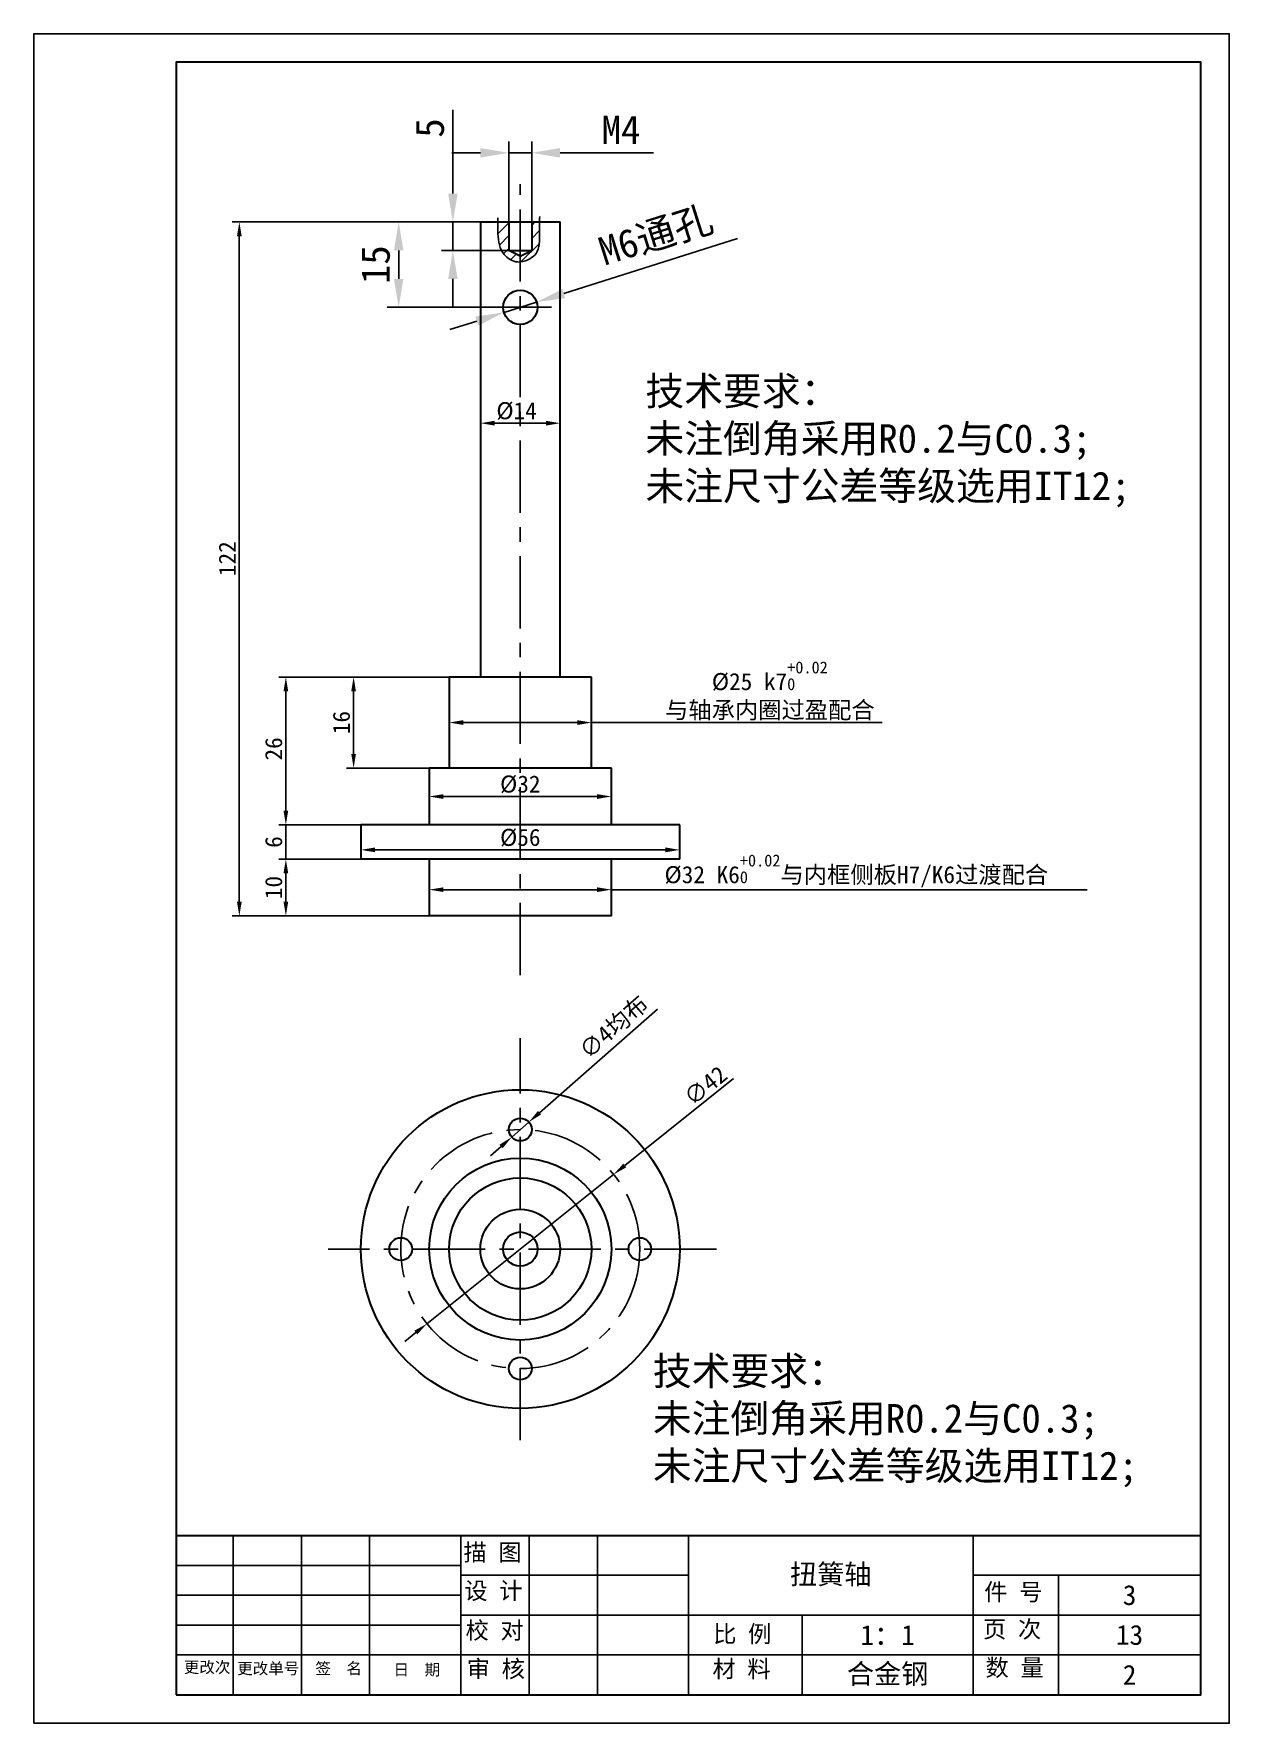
# Model space of a CAD drawing. Header units: millimetres. Extents: x -473 to 6267, y 319 to 3284.
# Drawn here: x 2804.1 to 3014.1, y 338.9 to 635.9 of the extents above; entities that cross this region are included whole.
import ezdxf

# ---------------------------------------------------------------- set-up
doc = ezdxf.new("R2010")
doc.units = ezdxf.units.MM
doc.linetypes.add('CENTERX2', pattern=[20.32, 12.7, -2.54, 2.54, -2.54])
for name, color, linetype, lineweight in [('3mm', 7, 'Continuous', 30), ('中心线层', 1, 'CENTERX2', 25), ('标题栏', 7, 'Continuous', 25)]:
    doc.layers.add(name, color=color, linetype=linetype, lineweight=lineweight)
doc.layers.add('SLD-0', color=7, linetype='Continuous')
doc.layers.add('轮廓实线层', color=170, linetype='Continuous')
doc.dimstyles.new('a3', dxfattribs={"dimtxt": 5, "dimasz": 5, "dimexe": 2, "dimexo": 0, "dimgap": 1.524, "dimtad": 1, "dimdec": 1, "dimzin": 0, "dimtxsty": 'Standard', "dimcen": 2.5, "dimazin": 0, "dimtp": 0.21, "dimtfac": 1, "dimtdec": 1, "dimtmove": 0, "dimatfit": 3, "dimfxl": 1, "dimtzin": 0, "dimarcsym": 0})
doc.dimstyles.new('a4', dxfattribs={"dimtxt": 3, "dimasz": 2.5, "dimexe": 1.25, "dimexo": 0.625, "dimtad": 1, "dimtxsty": 'Standard', "dimcen": 2.5, "dimadec": 0, "dimazin": 0, "dimtfac": 1, "dimtmove": 0, "dimatfit": 3, "dimfxl": 1, "dimarcsym": 0})

msp = doc.modelspace()

# ---------------------------------------------------------------- texts
at = {"layer": 'SLD-0', "linetype": 'Continuous', "lineweight": -3}
for s, width, insert, char_height, attachment_point in [('{\\fSimSun|b0|i0|c134|p54;技术要求：\\P未注倒角采用R0.2与C0.3;\\P未注尺寸公差等级选用IT12;}', 122.83668, (2911.535, 575.572), 5, 1), ('{\\fSimSun|b0|i0|c134|p54;技术要求：\\P未注倒角采用R0.2与C0.3;\\P未注尺寸公差等级选用IT12;}', 122.83668, (2912.847, 403.315), 5, 1), ('{\\fSimSun|b0|i0|c134|p54;扭簧轴}', 50, (2944.098, 364.877), 3.5, 5), ('3', 25, (2996.598, 361.377), 3.5, 5), ('{\\fSimSun|b0|i0|c134|p54;1：1}', 30, (2954.098, 354.377), 3.5, 5), ('13', 25, (2996.598, 354.377), 3.5, 5), ('{\\fSimSun|b0|i0|c134|p54;合金钢}', 30, (2954.098, 347.377), 3.5, 5), ('2', 25, (2996.598, 347.377), 3.5, 5)]:
    msp.add_mtext_dynamic_manual_height_columns(s, width=width, gutter_width=17.5, heights=[0], dxfattribs=dict(at, insert=insert, char_height=char_height, attachment_point=attachment_point))
at = {"layer": '标题栏', "attachment_point": 1}
for s, insert, char_height, width in [('{\\fSimSun|b0|i0|c134|p54; 描 图}', (2877.542, 370.425), 3, 12.20894), ('{\\fSimSun|b0|i0|c134|p54;设 计}', (2879.722, 363.67), 3, 11.99092), ('{\\fSimSun|b0|i0|c134|p54;件 号}', (2971.071, 363.452), 3, 14.17108), ('{\\fSimSun|b0|i0|c134|p54;校 对}', (2879.94, 356.697), 3, 11.99092), ('{\\fSimSun|b0|i0|c134|p54;比 例}', (2923.452, 356.076), 3, 12.20893), ('{\\fSimSun|b0|i0|c134|p54;页 次}', (2970.853, 356.915), 3, 14.60712), ('{\\fSimSun|b0|i0|c134|p54;数 量}', (2971.289, 350.16), 3, 14.60712), ('{\\fSimSun|b0|i0|c134|p54;更改次}', (2830.454, 349.724), 2, 9.37414), ('{\\fSimSun|b0|i0|c134|p54;更改单号}', (2839.825, 349.506), 2, 12.42695), ('{\\fSimSun|b0|i0|c134|p54;签  名}', (2853.56, 349.506), 2, 11.99092), ('{\\fSimSun|b0|i0|c134|p54;日  期}', (2867.295, 349.288), 2, 16.13323), ('{\\fSimSun|b0|i0|c134|p54;审 核}', (2880.158, 349.942), 3, 12.20893), ('{\\fSimSun|b0|i0|c134|p54;材 料}', (2923.325, 349.942), 3, 18.09539)]:
    msp.add_mtext(s, dxfattribs=dict(at, insert=insert, char_height=char_height, width=width))

# ---------------------------------------------------------------- blocks, each defined once
blk = doc.blocks.new('*D152')
at = {"layer": 'Defpoints', "color": 0, "transparency": 16777216}
for p in [(2873.56, 485.79), (2905.56, 485.79), (2905.56, 485.41)]:
    blk.add_point(p, dxfattribs=at)
at = {"layer": '轮廓实线层', "color": 0, "lineweight": -2, "transparency": 16777216}
for p, q in [((2873.56, 485.17), (2873.56, 484.16)), ((2876.06, 485.41), (2903.06, 485.41)), ((2905.56, 485.41), (2989.14, 485.41)), ((2905.56, 485.17), (2905.56, 484.16))]:
    blk.add_line(p, q, dxfattribs=at)
at = {"layer": '轮廓实线层', "color": 0, "transparency": 16777216}
for points in [[(2876.06, 485.83), (2876.06, 485), (2873.56, 485.41)], [(2903.06, 485.83), (2903.06, 485), (2905.56, 485.41)]]:
    blk.add_solid(points, dxfattribs=at)
at = {"layer": '轮廓实线层', "color": 0, "lineweight": -3, "transparency": 16777216, "insert": (2948.6, 488.71), "char_height": 3, "width": 88.7322, "attachment_point": 5}
blk.add_mtext('%%C32 K6{\\H0.7x;\\S+0.02^ 0;\\fSimSun|b0|i0|c134|p54;\\H1.42857x;与内框侧板\\Ftxt|c134;H7/K6\\fSimSun|b0|i0|c134|p54;过渡配合}', dxfattribs=at)
blk = doc.blocks.new('*D153')
at = {"layer": 'Defpoints', "color": 0, "transparency": 16777216}
for p in [(2861.56, 493.79), (2917.56, 492.41), (2917.56, 492.41)]:
    blk.add_point(p, dxfattribs=at)
at = {"layer": '轮廓实线层', "color": 0, "lineweight": -2, "transparency": 16777216}
for p, q in [((2861.56, 493.17), (2861.56, 491.16)), ((2917.56, 493.04), (2917.56, 493.66)), ((2864.06, 492.41), (2915.06, 492.41))]:
    blk.add_line(p, q, dxfattribs=at)
at = {"layer": '轮廓实线层', "color": 0, "transparency": 16777216}
for points in [[(2864.06, 492.83), (2864.06, 491.99), (2861.56, 492.41)], [(2915.06, 492.83), (2915.06, 491.99), (2917.56, 492.41)]]:
    blk.add_solid(points, dxfattribs=at)
at = {"layer": '轮廓实线层', "color": 0, "lineweight": -3, "transparency": 16777216, "insert": (2889.56, 494.54), "char_height": 3, "attachment_point": 5}
blk.add_mtext('%%C56', dxfattribs=at)
blk = doc.blocks.new('*D154')
at = {"layer": 'Defpoints', "color": 0, "transparency": 16777216}
for p in [(2873.56, 501.79), (2905.56, 501.79), (2905.56, 501.79)]:
    blk.add_point(p, dxfattribs=at)
at = {"layer": '轮廓实线层', "color": 0, "lineweight": -2, "transparency": 16777216}
for p, q in [((2873.56, 502.42), (2873.56, 503.04)), ((2905.56, 502.42), (2905.56, 503.04)), ((2876.06, 501.79), (2903.06, 501.79))]:
    blk.add_line(p, q, dxfattribs=at)
at = {"layer": '轮廓实线层', "color": 0, "transparency": 16777216}
for points in [[(2876.06, 502.21), (2876.06, 501.37), (2873.56, 501.79)], [(2903.06, 502.21), (2903.06, 501.37), (2905.56, 501.79)]]:
    blk.add_solid(points, dxfattribs=at)
at = {"layer": '轮廓实线层', "color": 0, "lineweight": -3, "transparency": 16777216, "insert": (2889.56, 503.92), "char_height": 3, "attachment_point": 5}
blk.add_mtext('%%C32', dxfattribs=at)
blk = doc.blocks.new('*D155')
at = {"layer": 'Defpoints', "color": 0, "transparency": 16777216}
for p in [(2877.06, 514.79), (2902.06, 514.79), (2902.06, 514.79)]:
    blk.add_point(p, dxfattribs=at)
at = {"layer": '轮廓实线层', "color": 0, "lineweight": -2, "transparency": 16777216}
for p, q in [((2877.06, 515.42), (2877.06, 516.04)), ((2879.56, 514.79), (2899.56, 514.79)), ((2902.06, 515.42), (2902.06, 516.04)), ((2902.06, 514.79), (2953.11, 514.79))]:
    blk.add_line(p, q, dxfattribs=at)
at = {"layer": '轮廓实线层', "color": 0, "transparency": 16777216}
for points in [[(2879.56, 515.21), (2879.56, 514.37), (2877.06, 514.79)], [(2899.56, 515.21), (2899.56, 514.37), (2902.06, 514.79)]]:
    blk.add_solid(points, dxfattribs=at)
at = {"layer": '轮廓实线层', "color": 0, "lineweight": -3, "transparency": 16777216, "insert": (2933.4, 520.35), "char_height": 3, "width": 72.99, "attachment_point": 5}
blk.add_mtext('%%C25 k7{\\H0.7x;\\S+0.02^ 0;\\fSimSun|b0|i0|c134|p54;\\H1.42857x;\\P与轴承内圈过盈配合}', dxfattribs=at)
blk = doc.blocks.new('*D156')
at = {"layer": 'Defpoints', "color": 0, "transparency": 16777216}
for p in [(2882.56, 567.42), (2882.56, 562.79), (2896.56, 562.79)]:
    blk.add_point(p, dxfattribs=at)
at = {"layer": '轮廓实线层', "color": 0, "lineweight": -2, "transparency": 16777216}
for p, q in [((2882.56, 563.42), (2882.56, 568.67)), ((2894.06, 567.42), (2885.06, 567.42)), ((2896.56, 563.42), (2896.56, 568.67))]:
    blk.add_line(p, q, dxfattribs=at)
at = {"layer": '轮廓实线层', "color": 0, "transparency": 16777216}
for points in [[(2885.06, 567.84), (2885.06, 567), (2882.56, 567.42)], [(2894.06, 567.84), (2894.06, 567), (2896.56, 567.42)]]:
    blk.add_solid(points, dxfattribs=at)
at = {"layer": '轮廓实线层', "color": 0, "lineweight": -3, "transparency": 16777216, "insert": (2888.91, 569.55), "char_height": 3, "attachment_point": 5}
blk.add_mtext('%%C14', dxfattribs=at)
blk = doc.blocks.new('*D157')
at = {"layer": 'Defpoints', "color": 0, "transparency": 16777216}
for p in [(2882.56, 602.79), (2840.2, 480.79), (2889.56, 480.79)]:
    blk.add_point(p, dxfattribs=at)
at = {"layer": '轮廓实线层', "color": 0, "lineweight": -2, "transparency": 16777216}
for p, q in [((2881.94, 602.79), (2838.95, 602.79)), ((2840.2, 600.29), (2840.2, 483.29)), ((2888.94, 480.79), (2838.95, 480.79))]:
    blk.add_line(p, q, dxfattribs=at)
at = {"layer": '轮廓实线层', "color": 0, "transparency": 16777216}
for points in [[(2839.79, 600.29), (2840.62, 600.29), (2840.2, 602.79)], [(2839.79, 483.29), (2840.62, 483.29), (2840.2, 480.79)]]:
    blk.add_solid(points, dxfattribs=at)
at = {"layer": '轮廓实线层', "color": 0, "lineweight": -3, "transparency": 16777216, "insert": (2838.08, 543.6), "char_height": 3, "attachment_point": 5, "rotation": 90}
blk.add_mtext('122', dxfattribs=at)
blk = doc.blocks.new('*D158')
at = {"layer": 'Defpoints', "color": 0, "transparency": 16777216}
for p in [(2861.56, 496.79), (2848.38, 490.79), (2861.56, 490.79)]:
    blk.add_point(p, dxfattribs=at)
at = {"layer": '轮廓实线层', "color": 0, "lineweight": -2, "transparency": 16777216}
for p, q in [((2848.38, 499.29), (2848.38, 501.79)), ((2860.94, 496.79), (2847.13, 496.79)), ((2848.38, 496.79), (2848.38, 490.79)), ((2860.94, 490.79), (2847.13, 490.79)), ((2848.38, 488.29), (2848.38, 485.79))]:
    blk.add_line(p, q, dxfattribs=at)
at = {"layer": '轮廓实线层', "color": 0, "transparency": 16777216}
for points in [[(2847.96, 499.29), (2848.79, 499.29), (2848.38, 496.79)], [(2847.96, 488.29), (2848.79, 488.29), (2848.38, 490.79)]]:
    blk.add_solid(points, dxfattribs=at)
at = {"layer": '轮廓实线层', "color": 0, "lineweight": -3, "transparency": 16777216, "insert": (2846.25, 493.79), "char_height": 3, "attachment_point": 5, "rotation": 90}
blk.add_mtext('6', dxfattribs=at)
blk = doc.blocks.new('*D159')
at = {"layer": 'Defpoints', "color": 0, "transparency": 16777216}
for p in [(2873.56, 490.79), (2848.38, 480.79), (2873.56, 480.79)]:
    blk.add_point(p, dxfattribs=at)
at = {"layer": '轮廓实线层', "color": 0, "lineweight": -2, "transparency": 16777216}
for p, q in [((2872.94, 490.79), (2847.13, 490.79)), ((2848.38, 488.29), (2848.38, 483.29)), ((2872.94, 480.79), (2847.13, 480.79))]:
    blk.add_line(p, q, dxfattribs=at)
at = {"layer": '轮廓实线层', "color": 0, "transparency": 16777216}
for points in [[(2847.96, 488.29), (2848.79, 488.29), (2848.38, 490.79)], [(2847.96, 483.29), (2848.79, 483.29), (2848.38, 480.79)]]:
    blk.add_solid(points, dxfattribs=at)
at = {"layer": '轮廓实线层', "color": 0, "lineweight": -3, "transparency": 16777216, "insert": (2846.25, 485.79), "char_height": 3, "attachment_point": 5, "rotation": 90}
blk.add_mtext('10', dxfattribs=at)
blk = doc.blocks.new('*D160')
at = {"layer": 'Defpoints', "color": 0, "transparency": 16777216}
for p in [(2848.38, 522.79), (2889.56, 522.79), (2873.56, 496.79)]:
    blk.add_point(p, dxfattribs=at)
at = {"layer": '轮廓实线层', "color": 0, "lineweight": -2, "transparency": 16777216}
for p, q in [((2888.94, 522.79), (2847.13, 522.79)), ((2848.38, 499.29), (2848.38, 520.29)), ((2872.94, 496.79), (2847.13, 496.79))]:
    blk.add_line(p, q, dxfattribs=at)
at = {"layer": '轮廓实线层', "color": 0, "transparency": 16777216}
for points in [[(2847.96, 520.29), (2848.79, 520.29), (2848.38, 522.79)], [(2847.96, 499.29), (2848.79, 499.29), (2848.38, 496.79)]]:
    blk.add_solid(points, dxfattribs=at)
at = {"layer": '轮廓实线层', "color": 0, "lineweight": -3, "transparency": 16777216, "insert": (2846.25, 510.16), "char_height": 3, "attachment_point": 5, "rotation": 90}
blk.add_mtext('26', dxfattribs=at)
blk = doc.blocks.new('*D161')
at = {"layer": 'Defpoints', "color": 0, "transparency": 16777216}
for p in [(2877.06, 522.79), (2860.28, 506.79), (2877.06, 506.79)]:
    blk.add_point(p, dxfattribs=at)
at = {"layer": '轮廓实线层', "color": 0, "lineweight": -2, "transparency": 16777216}
for p, q in [((2876.44, 522.79), (2859.03, 522.79)), ((2860.28, 520.29), (2860.28, 509.29)), ((2876.44, 506.79), (2859.03, 506.79))]:
    blk.add_line(p, q, dxfattribs=at)
at = {"layer": '轮廓实线层', "color": 0, "transparency": 16777216}
for points in [[(2859.86, 520.29), (2860.69, 520.29), (2860.28, 522.79)], [(2859.86, 509.29), (2860.69, 509.29), (2860.28, 506.79)]]:
    blk.add_solid(points, dxfattribs=at)
at = {"layer": '轮廓实线层', "color": 0, "lineweight": -3, "transparency": 16777216, "insert": (2858.15, 514.79), "char_height": 3, "attachment_point": 5, "rotation": 90}
blk.add_mtext('16', dxfattribs=at)
blk = doc.blocks.new('*D162')
at = {"layer": 'Defpoints', "color": 0, "transparency": 16777216}
for p in [(2905.96, 435.35), (2873.16, 409.11)]:
    blk.add_point(p, dxfattribs=at)
at = {"layer": '轮廓实线层', "color": 0, "lineweight": -2, "transparency": 16777216}
for p, q in [((2927.02, 452.2), (2907.91, 436.91)), ((2873.16, 409.11), (2905.96, 435.35)), ((2871.21, 407.55), (2869.26, 405.99))]:
    blk.add_line(p, q, dxfattribs=at)
at = {"layer": '轮廓实线层', "color": 0, "transparency": 16777216}
for points in [[(2907.65, 437.24), (2908.17, 436.59), (2905.96, 435.35)], [(2870.95, 407.88), (2871.47, 407.23), (2873.16, 409.11)]]:
    blk.add_solid(points, dxfattribs=at)
at = {"layer": '轮廓实线层', "color": 0, "lineweight": -3, "transparency": 16777216, "insert": (2922.08, 450.97), "char_height": 3, "attachment_point": 5, "rotation": 38.6608}
blk.add_mtext('∅42', dxfattribs=at)
blk = doc.blocks.new('*D163')
at = {"layer": 'Defpoints', "color": 0, "transparency": 16777216}
for p in [(2891.06, 444.55), (2888.06, 441.91)]:
    blk.add_point(p, dxfattribs=at)
at = {"layer": '轮廓实线层', "color": 0, "lineweight": -2, "transparency": 16777216}
for p, q in [((2913.65, 464.38), (2892.94, 446.2)), ((2888.06, 441.91), (2891.06, 444.55)), ((2886.18, 440.26), (2884.3, 438.61))]:
    blk.add_line(p, q, dxfattribs=at)
at = {"layer": '轮廓实线层', "color": 0, "transparency": 16777216}
for points in [[(2892.67, 446.51), (2893.22, 445.89), (2891.06, 444.55)], [(2885.9, 440.58), (2886.45, 439.95), (2888.06, 441.91)]]:
    blk.add_solid(points, dxfattribs=at)
at = {"layer": '轮廓实线层', "color": 0, "lineweight": -3, "transparency": 16777216, "insert": (2906.07, 461.19), "char_height": 3, "width": 17.8763, "attachment_point": 5, "rotation": 41.278}
blk.add_mtext('∅4{\\fSimSun|b0|i0|c134|p54;均布}', dxfattribs=at)
blk = doc.blocks.new('*D164')
at = {"layer": 'Defpoints', "color": 0, "transparency": 16777216}
for p in [(2892.42, 588.7), (2886.7, 586.89)]:
    blk.add_point(p, dxfattribs=at)
at = {"layer": '轮廓实线层', "color": 0, "lineweight": -2, "transparency": 16777216}
for p, q in [((2927.74, 599.87), (2897.19, 590.2)), ((2886.7, 586.89), (2892.42, 588.7)), ((2881.93, 585.38), (2877.17, 583.87))]:
    blk.add_line(p, q, dxfattribs=at)
at = {"layer": '轮廓实线层', "color": 0, "transparency": 16777216}
for points in [[(2896.94, 591), (2897.44, 589.41), (2892.42, 588.7)], [(2881.68, 586.17), (2882.18, 584.58), (2886.7, 586.89)]]:
    blk.add_solid(points, dxfattribs=at)
at = {"layer": '轮廓实线层', "color": 0, "transparency": 16777216, "insert": (2913.42, 600.3), "char_height": 5, "attachment_point": 5, "rotation": 17.5522}
blk.add_mtext('M6{\\fSimSun|b0|i0|c134|p54;通孔}', dxfattribs=at)
blk = doc.blocks.new('*D165')
at = {"layer": 'Defpoints', "color": 0, "transparency": 16777216}
for p in [(2889.56, 602.79), (2868.2, 587.79), (2889.56, 587.79)]:
    blk.add_point(p, dxfattribs=at)
at = {"layer": '轮廓实线层', "color": 0, "lineweight": -2, "transparency": 16777216}
for p, q in [((2889.56, 602.79), (2866.2, 602.79)), ((2868.2, 597.79), (2868.2, 592.79)), ((2889.56, 587.79), (2866.2, 587.79))]:
    blk.add_line(p, q, dxfattribs=at)
at = {"layer": '轮廓实线层', "color": 0, "transparency": 16777216}
for points in [[(2867.36, 597.79), (2869.03, 597.79), (2868.2, 602.79)], [(2867.36, 592.79), (2869.03, 592.79), (2868.2, 587.79)]]:
    blk.add_solid(points, dxfattribs=at)
at = {"layer": '轮廓实线层', "color": 0, "transparency": 16777216, "insert": (2864.17, 595.29), "char_height": 5, "attachment_point": 5, "rotation": 90}
blk.add_mtext('15', dxfattribs=at)
blk = doc.blocks.new('*D166')
at = {"layer": 'Defpoints', "color": 0, "transparency": 16777216}
for p in [(2889.56, 602.79), (2877.72, 597.79), (2889.56, 597.79)]:
    blk.add_point(p, dxfattribs=at)
at = {"layer": '轮廓实线层', "color": 0, "lineweight": -2, "transparency": 16777216}
for p, q in [((2877.72, 607.79), (2877.72, 622.51)), ((2889.56, 602.79), (2875.72, 602.79)), ((2877.72, 597.79), (2877.72, 602.79)), ((2889.56, 597.79), (2875.72, 597.79)), ((2877.72, 592.79), (2877.72, 587.79))]:
    blk.add_line(p, q, dxfattribs=at)
at = {"layer": '轮廓实线层', "color": 0, "transparency": 16777216}
for points in [[(2876.89, 607.79), (2878.55, 607.79), (2877.72, 602.79)], [(2876.89, 592.79), (2878.55, 592.79), (2877.72, 597.79)]]:
    blk.add_solid(points, dxfattribs=at)
at = {"layer": '轮廓实线层', "color": 0, "transparency": 16777216, "insert": (2873.69, 619.31), "char_height": 5, "attachment_point": 5, "rotation": 90}
blk.add_mtext('5', dxfattribs=at)
blk = doc.blocks.new('*D167')
at = {"layer": 'Defpoints', "color": 0, "transparency": 16777216}
for p in [(2891.56, 614.95), (2887.56, 602.79), (2891.56, 602.79)]:
    blk.add_point(p, dxfattribs=at)
at = {"layer": '轮廓实线层', "color": 0, "lineweight": -2, "transparency": 16777216}
for p, q in [((2882.56, 614.95), (2877.56, 614.95)), ((2887.56, 602.79), (2887.56, 616.95)), ((2887.56, 614.95), (2891.56, 614.95)), ((2891.56, 602.79), (2891.56, 616.95)), ((2896.56, 614.95), (2912.94, 614.95))]:
    blk.add_line(p, q, dxfattribs=at)
at = {"layer": '轮廓实线层', "color": 0, "transparency": 16777216}
for points in [[(2882.56, 615.78), (2882.56, 614.12), (2887.56, 614.95)], [(2896.56, 615.78), (2896.56, 614.12), (2891.56, 614.95)]]:
    blk.add_solid(points, dxfattribs=at)
at = {"layer": '轮廓实线层', "color": 0, "transparency": 16777216, "insert": (2907.25, 618.98), "char_height": 5, "attachment_point": 5}
blk.add_mtext('M4', dxfattribs=at)

# ---------------------------------------------------------------- dimensions: what is measured, and where the dimension line sits
at = {"layer": '轮廓实线层'}
dim = msp.add_linear_dim(base=(2877.719, 597.79), p1=(2889.56, 602.79), p2=(2889.56, 597.79), angle=90, text='5', dimstyle='a3', dxfattribs=at)
dim.commit()
dim.dimension.update_dxf_attribs({"geometry": '*D166', "text_midpoint": (2877.719, 619.314), "dimtype": 160})
dim = msp.add_linear_dim(base=(2891.56, 614.951), p1=(2887.56, 602.79), p2=(2891.56, 602.79), text='M4', dimstyle='a3', dxfattribs=at)
dim.commit()
dim.dimension.update_dxf_attribs({"geometry": '*D167', "text_midpoint": (2907.251, 618.975)})
dim = msp.add_diameter_dim_2p(p1=(2886.7, 586.886), p2=(2892.421, 588.695), text='M6{\\fSimSun|b0|i0|c134|p54;通孔}', dimstyle='a3', dxfattribs=at)
dim.commit()
dim.dimension.update_dxf_attribs({"geometry": '*D164', "text_midpoint": (2913.418, 600.304)})
at = {"layer": '轮廓实线层', "lineweight": -3}
for base, p1, p2, picture, middle in [((2840.205, 480.79), (2882.56, 602.79), (2889.56, 480.79), '*D157', (2840.205, 543.595)), ((2848.378, 522.79), (2873.56, 496.79), (2889.56, 522.79), '*D160', (2848.378, 510.16)), ((2860.275, 506.79), (2877.06, 522.79), (2877.06, 506.79), '*D161', (2860.275, 514.79)), ((2848.376, 490.79), (2861.56, 496.79), (2861.56, 490.79), '*D158', (2848.376, 493.79)), ((2848.376, 480.79), (2873.56, 490.79), (2873.56, 480.79), '*D159', (2848.376, 485.79))]:
    dim = msp.add_linear_dim(base=base, p1=p1, p2=p2, angle=90, dimstyle='a4', dxfattribs=at)
    dim.commit()
    dim.dimension.update_dxf_attribs({"geometry": picture, "text_midpoint": middle, "dimtype": 160})
at = {"layer": '轮廓实线层'}
dim = msp.add_linear_dim(base=(2868.197, 587.79), p1=(2889.56, 602.79), p2=(2889.56, 587.79), angle=90, text='15', dimstyle='a3', dxfattribs=at)
dim.commit()
dim.dimension.update_dxf_attribs({"geometry": '*D165', "text_midpoint": (2864.173, 595.29)})
at = {"layer": '轮廓实线层', "lineweight": -3}
for base, p1, p2, text, picture, middle in [((2882.56, 567.421), (2896.56, 562.79), (2882.56, 562.79), '%%C<>', '*D156', (2888.907, 567.421)), ((2902.06, 514.79), (2877.06, 514.79), (2902.06, 514.79), '%%C<> k7{\\H0.7x;\\S+0.02^ 0;\\fSimSun|b0|i0|c134|p54;\\H1.42857x;\\P与轴承内圈过盈配合}', '*D155', (2933.4, 514.79)), ((2905.56, 501.79), (2873.56, 501.79), (2905.56, 501.79), '%%C<>', '*D154', (2889.56, 501.79)), ((2917.56, 492.41), (2861.56, 493.79), (2917.56, 492.41), '%%C<>', '*D153', (2889.56, 492.41)), ((2905.56, 485.412), (2873.56, 485.79), (2905.56, 485.79), '%%C<> K6{\\H0.7x;\\S+0.02^ 0;\\fSimSun|b0|i0|c134|p54;\\H1.42857x;与内框侧板\\Ftxt|c134;H7/K6\\fSimSun|b0|i0|c134|p54;过渡配合}', '*D152', (2948.6, 485.412))]:
    dim = msp.add_linear_dim(base=base, p1=p1, p2=p2, text=text, dimstyle='a4', dxfattribs=at)
    dim.commit()
    dim.dimension.update_dxf_attribs({"geometry": picture, "text_midpoint": middle, "dimtype": 160})
dim = msp.add_diameter_dim_2p(p1=(2888.057, 441.912), p2=(2891.063, 444.551), text='<>{\\fSimSun|b0|i0|c134|p54;均布}', dimstyle='a4', dxfattribs=at)
dim.commit()
dim.dimension.update_dxf_attribs({"geometry": '*D163', "text_midpoint": (2907.784, 459.23), "dimtype": 163})
dim = msp.add_diameter_dim_2p(p1=(2873.162, 409.113), p2=(2905.958, 435.351), dimstyle='a4', dxfattribs=at)
dim.commit()
dim.dimension.update_dxf_attribs({"geometry": '*D162', "text_midpoint": (2923.412, 449.314), "dimtype": 163})

# ---------------------------------------------------------------- hatches: boundary and pattern name
at = {"layer": '轮廓实线层'}
h = msp.add_hatch(dxfattribs=at)
h.set_pattern_fill('ANSI31', color=5, scale=0.5)
h.set_pattern_definition([(45, (5724.4277, 3298.069), (-1.122532, 1.122532), [])])
edge = h.paths.add_edge_path()
edge.add_line((2887.56, 602.79), (2885.614, 602.79))
edge.add_spline(control_points=[(2885.614, 602.79), (2885.6, 602.103), (2885.589, 600.156), (2886.046, 597.087), (2888.354, 595.746), (2889.418, 595.754), (2889.56, 595.766)], knot_values=[0.7412766, 0.7412766, 0.7412766, 0.7412766, 2.8219484, 6.5974452, 9.3577826, 9.7868462, 9.7868462, 9.7868462, 9.7868462], degree=3, periodic=0)
edge.add_line((2889.56, 595.766), (2889.56, 596.79))
edge.add_line((2889.56, 596.79), (2887.56, 597.79))
edge.add_line((2887.56, 597.79), (2887.56, 602.79))
edge = h.paths.add_edge_path()
edge.add_spline(control_points=[(2889.56, 595.766), (2890.146, 595.811), (2891.184, 596.2), (2893.061, 597.653), (2892.916, 600.299), (2892.935, 602.162), (2892.947, 602.79)], knot_values=[9.7868462, 9.7868462, 9.7868462, 9.7868462, 11.5507312, 12.9544433, 16.6255901, 18.540145, 18.540145, 18.540145, 18.540145], degree=3, periodic=0)
edge.add_line((2892.947, 602.79), (2891.56, 602.79))
edge.add_line((2891.56, 602.79), (2891.56, 597.79))
edge.add_line((2891.56, 597.79), (2889.56, 596.79))
edge.add_line((2889.56, 596.79), (2889.56, 595.766))

# ---------------------------------------------------------------- linework, layer by layer
msp.add_spline([(2885.632, 603.524), (2885.632, 600.702), (2886.707, 597.082), (2889.132, 595.763), (2891.249, 596.332), (2892.324, 597.236), (2892.938, 600.855), (2892.968, 603.769)], degree=3)
at = {"layer": '3mm', "lineweight": 30}
for p, q in [((2882.56, 602.79), (2882.56, 522.79)), ((2882.56, 602.79), (2896.56, 602.79)), ((2896.56, 522.79), (2896.56, 602.79)), ((2877.06, 522.79), (2877.06, 506.79)), ((2902.06, 522.79), (2877.06, 522.79)), ((2902.06, 506.79), (2902.06, 522.79)), ((2873.56, 506.79), (2873.56, 496.79)), ((2905.56, 506.79), (2873.56, 506.79)), ((2905.56, 496.79), (2905.56, 506.79)), ((2861.56, 496.79), (2861.56, 490.79)), ((2917.56, 496.79), (2861.56, 496.79)), ((2917.56, 490.79), (2917.56, 496.79)), ((2917.56, 490.79), (2861.56, 490.79)), ((2873.56, 490.79), (2873.56, 480.79)), ((2905.56, 480.79), (2905.56, 490.79)), ((2905.56, 480.79), (2873.56, 480.79))]:
    msp.add_line(p, q, dxfattribs=at)
at = {"layer": '3mm'}
for p, q in [((2887.56, 602.79), (2887.56, 597.79)), ((2891.56, 602.79), (2891.56, 597.79)), ((2887.56, 597.79), (2891.56, 597.79)), ((2889.56, 596.79), (2887.56, 597.79)), ((2889.56, 596.79), (2891.56, 597.79)), ((2829.098, 371.877), (3009.098, 371.877))]:
    msp.add_line(p, q, dxfattribs=at)
msp.add_lwpolyline([(2829.098, 343.877), (3009.098, 343.877), (3009.098, 630.877), (2829.098, 630.877)], close=True, dxfattribs=at)
msp.add_circle((2889.56, 587.79), 3, dxfattribs=at)
at = {"layer": '3mm', "lineweight": 30}
for centre, radius in [((2889.56, 422.232), 28), ((2889.56, 443.232), 2), ((2889.56, 422.232), 16), ((2889.56, 422.232), 12.5), ((2889.56, 422.232), 7), ((2889.56, 422.232), 3), ((2868.56, 422.232), 2), ((2910.56, 422.232), 2), ((2889.56, 401.232), 2)]:
    msp.add_circle(centre, radius, dxfattribs=at)
at = {"layer": '中心线层', "lineweight": -3}
for p, q in [((2889.56, 470.385), (2889.56, 609.468)), ((2889.56, 388.616), (2889.56, 459.296)), ((2924.009, 422.232), (2855.805, 422.232))]:
    msp.add_line(p, q, dxfattribs=at)
at = {"layer": '中心线层'}
msp.add_line((2895.051, 587.79), (2885.021, 587.79), dxfattribs=at)
at = {"layer": '中心线层', "lineweight": -3}
msp.add_circle((2889.56, 422.232), 21, dxfattribs=at)
at = {"layer": '标题栏'}
for p, q in [((2829.098, 343.877), (2829.098, 595.877)), ((3009.098, 343.877), (3009.098, 595.877)), ((2829.098, 371.877), (2829.098, 343.877)), ((2839.098, 343.877), (2839.098, 371.877)), ((2851.098, 343.877), (2851.098, 371.877)), ((2863.098, 343.877), (2863.098, 371.877)), ((2879.098, 343.877), (2879.098, 371.877)), ((2891.098, 343.877), (2891.098, 371.877)), ((2903.098, 343.877), (2903.098, 371.877)), ((2919.098, 343.877), (2919.098, 371.877)), ((2969.098, 343.877), (2969.098, 371.877)), ((3009.098, 343.877), (3009.098, 371.877)), ((2829.098, 366.627), (2879.098, 366.627)), ((2879.098, 364.877), (2919.098, 364.877)), ((2969.098, 364.877), (3009.098, 364.877)), ((2984.098, 343.877), (2984.098, 364.877)), ((2829.098, 361.377), (2879.098, 361.377)), ((2879.098, 357.877), (2919.098, 357.877)), ((2919.098, 357.877), (2969.098, 357.877)), ((2939.098, 343.877), (2939.098, 357.877)), ((2969.098, 357.877), (3009.098, 357.877)), ((2829.098, 356.127), (2879.098, 356.127)), ((2829.098, 350.877), (3009.098, 350.877)), ((2829.098, 343.877), (3009.098, 343.877))]:
    msp.add_line(p, q, dxfattribs=at)
at = {"layer": '标题栏', "lineweight": -2}
msp.add_lwpolyline([(2804.098, 338.877), (3014.098, 338.877), (3014.098, 635.877), (2804.098, 635.877)], close=True, dxfattribs=at)

msp.set_redraw_order([(e.dxf.handle, doc.entitydb.next_handle()) for e in msp.query("TEXT MTEXT ATTDEF DIMENSION ARC_DIMENSION")])  # texts and dimensions are drawn at this point

doc.saveas('drawing.dxf')
